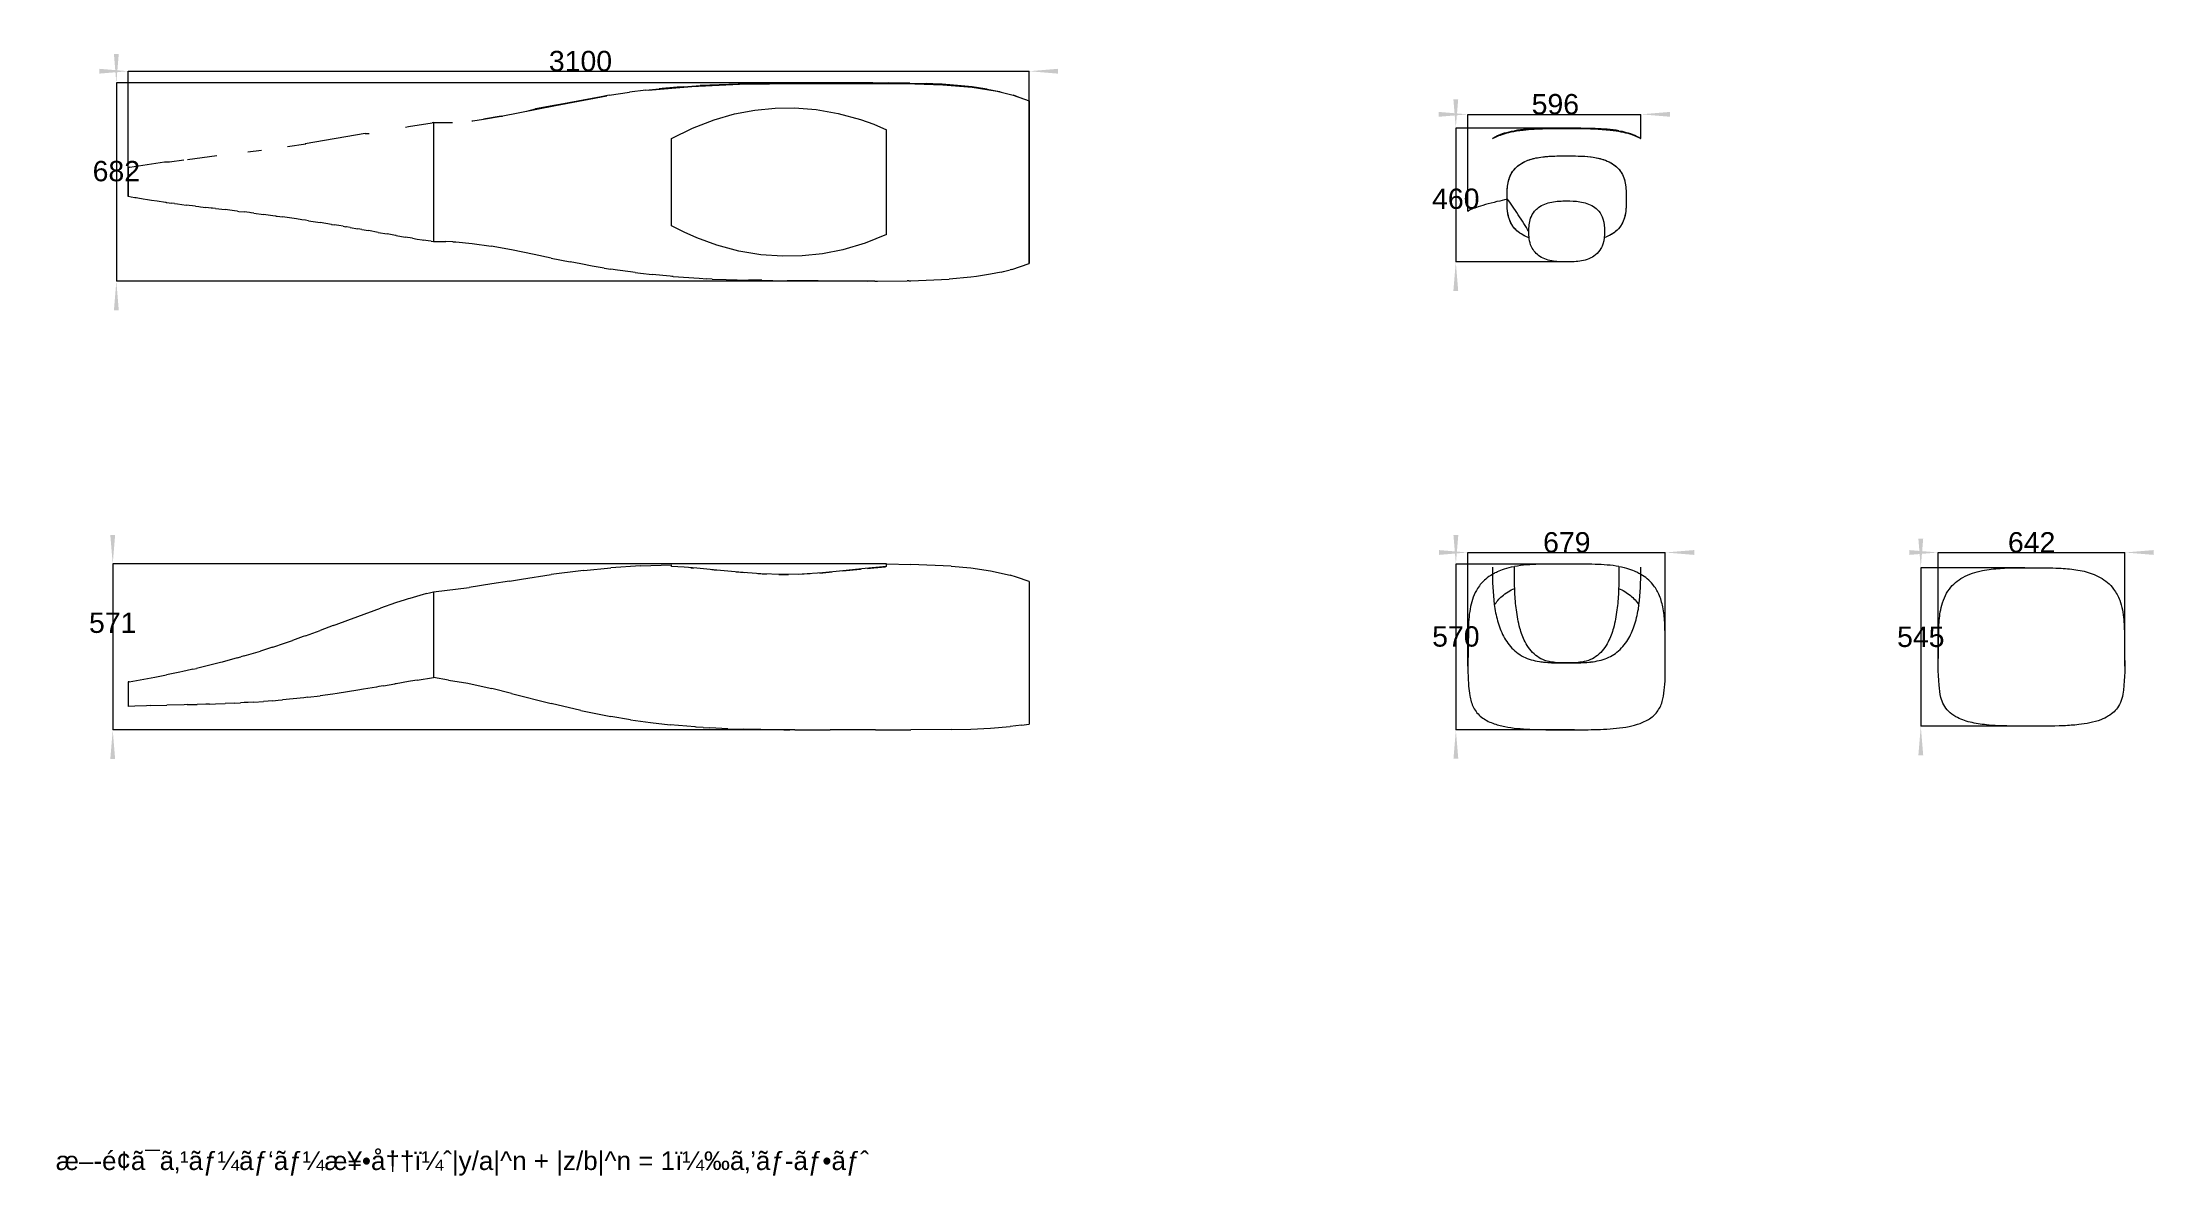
# Model space of a CAD drawing. Header units: millimetres. Extents: x 28 to 391, y 59 to 254.
import ezdxf
from ezdxf.enums import TextEntityAlignment as Align

# ---------------------------------------------------------------- set-up
doc = ezdxf.new("R2010")
doc.units = ezdxf.units.MM
doc.layers.get('0').update_dxf_attribs({"linetype": 'CONTINUOUS'})
for name, color, linetype in [('DimExtent052', 7, 'CONTINUOUS'), ('DimExtent053', 7, 'CONTINUOUS'), ('DimExtent054', 7, 'CONTINUOUS'), ('DimExtent055', 7, 'CONTINUOUS'), ('DimExtent056', 7, 'CONTINUOUS'), ('DimExtent057', 7, 'CONTINUOUS'), ('DimExtent058', 7, 'CONTINUOUS'), ('DimExtent059', 7, 'CONTINUOUS'), ('DimExtent060', 7, 'CONTINUOUS'), ('S05_Chassis_SecD', 7, 'CONTINUOUS'), ('S05_Chassis_SecE', 7, 'CONTINUOUS'), ('S05_Chassis_SecF', 7, 'CONTINUOUS'), ('S05_Chassis_Side', 7, 'CONTINUOUS'), ('S05_Chassis_Tab', 7, 'CONTINUOUS'), ('S05_Chassis_Top', 7, 'CONTINUOUS')]:
    doc.layers.add(name, color=color, linetype=linetype)
doc.styles.get("Standard").update_dxf_attribs({"font": 'arial.ttf'})
doc.dimstyles.get("Standard").update_dxf_attribs({"dimscale": 0, "dimtxt": 2.5, "dimasz": 2.5, "dimexe": 1.25, "dimexo": 0.625, "dimtad": 1, "dimtxsty": 'STANDARD', "dimcen": 2.5, "dimazin": 3, "dimtfac": 1, "dimtmove": 0, "dimatfit": 3})

msp = doc.modelspace()

# ---------------------------------------------------------------- texts
at = {"layer": 'S05_Chassis_Tab'}
msp.add_text('æ–\xadé¢ã¯ã‚¹ãƒ¼ãƒ‘ãƒ¼æ¥•å††ï¼ˆ|y/a|^n + |z/b|^n = 1ï¼‰ã‚’ãƒ\xadãƒ•ãƒˆ', height=3.2, dxfattribs=at).set_placement((100, 60), align=Align.CENTER)

# ---------------------------------------------------------------- blocks, each defined once
blk = doc.blocks.new('*DimExtent052')
at = {"color": 0}
for points in [[(37.5, 249.482), (37.5, 248.649), (42.5, 249.065)], [(202.5, 249.482), (202.5, 248.649), (197.5, 249.065)]]:
    blk.add_solid(points, dxfattribs=at)
at = {"layer": 'DimExtent052'}
for p, q in [((42.5, 227.501), (42.5, 249.065)), ((42.5, 249.065), (197.5, 249.065)), ((197.5, 216.022), (197.5, 249.065))]:
    blk.add_line(p, q, dxfattribs=at)
blk.add_text('3100', height=3.5, dxfattribs=at).set_placement((120.318, 249.065), align=Align.CENTER)
blk = doc.blocks.new('*DimExtent053')
at = {"color": 0}
for points in [[(40.03, 252.052), (40.8634, 252.052), (40.4467, 247.052)], [(40.03, 207.948), (40.8634, 207.948), (40.4467, 212.948)]]:
    blk.add_solid(points, dxfattribs=at)
at = {"layer": 'DimExtent053'}
for p, q in [((170.617, 247.052), (40.4467, 247.052)), ((40.4467, 247.052), (40.4467, 212.948)), ((169.736, 212.948), (40.4467, 212.948))]:
    blk.add_line(p, q, dxfattribs=at)
blk.add_text('682', height=3.5, dxfattribs=at).set_placement((40.4467, 230.129), align=Align.CENTER)
blk = doc.blocks.new('*DimExtent054')
at = {"color": 0}
for points in [[(39.4065, 169.282), (40.2399, 169.282), (39.8232, 164.282)], [(39.4065, 130.726), (40.2399, 130.726), (39.8232, 135.726)]]:
    blk.add_solid(points, dxfattribs=at)
at = {"layer": 'DimExtent054'}
for p, q in [((173, 164.282), (39.8232, 164.282)), ((39.8232, 164.282), (39.8232, 135.726)), ((157.198, 135.726), (39.8232, 135.726))]:
    blk.add_line(p, q, dxfattribs=at)
blk.add_text('571', height=3.5, dxfattribs=at).set_placement((39.8232, 152.421), align=Align.CENTER)
blk = doc.blocks.new('*DimExtent055')
at = {"color": 0}
for points in [[(268.013, 242.062), (268.013, 241.229), (273.013, 241.645)], [(307.79, 242.062), (307.79, 241.229), (302.79, 241.645)]]:
    blk.add_solid(points, dxfattribs=at)
at = {"layer": 'DimExtent055'}
for p, q in [((273.013, 224.992), (273.013, 241.645)), ((273.013, 241.645), (302.79, 241.645)), ((302.79, 237.47), (302.79, 241.645))]:
    blk.add_line(p, q, dxfattribs=at)
blk.add_text('596', height=3.5, dxfattribs=at).set_placement((288.068, 241.645), align=Align.CENTER)
blk = doc.blocks.new('*DimExtent056')
at = {"color": 0}
for points in [[(270.518, 244.241), (271.351, 244.241), (270.935, 239.241)], [(270.518, 211.242), (271.351, 211.242), (270.935, 216.242)]]:
    blk.add_solid(points, dxfattribs=at)
at = {"layer": 'DimExtent056'}
for p, q in [((291.722, 239.241), (270.935, 239.241)), ((270.935, 239.241), (270.935, 216.242)), ((290.013, 216.242), (270.935, 216.242))]:
    blk.add_line(p, q, dxfattribs=at)
blk.add_text('460', height=3.5, dxfattribs=at).set_placement((270.935, 225.371), align=Align.CENTER)
blk = doc.blocks.new('*DimExtent057')
at = {"color": 0}
for points in [[(268.017, 166.674), (268.017, 165.84), (273.017, 166.257)], [(311.988, 166.674), (311.988, 165.84), (306.988, 166.257)]]:
    blk.add_solid(points, dxfattribs=at)
at = {"layer": 'DimExtent057'}
for p, q in [((273.017, 146.712), (273.017, 166.257)), ((273.017, 166.257), (306.988, 166.257)), ((306.988, 146.45), (306.988, 166.257))]:
    blk.add_line(p, q, dxfattribs=at)
blk.add_text('679', height=3.5, dxfattribs=at).set_placement((290.039, 166.257), align=Align.CENTER)
blk = doc.blocks.new('*DimExtent058')
at = {"color": 0}
for points in [[(270.531, 169.259), (271.365, 169.259), (270.948, 164.259)], [(270.531, 130.754), (271.365, 130.754), (270.948, 135.754)]]:
    blk.add_solid(points, dxfattribs=at)
at = {"layer": 'DimExtent058'}
for p, q in [((291.722, 164.259), (270.948, 164.259)), ((270.948, 164.259), (270.948, 135.754)), ((291.387, 135.754), (270.948, 135.754))]:
    blk.add_line(p, q, dxfattribs=at)
blk.add_text('570', height=3.5, dxfattribs=at).set_placement((270.948, 150.059), align=Align.CENTER)
blk = doc.blocks.new('*DimExtent059')
at = {"color": 0}
for points in [[(348.96, 166.673), (348.96, 165.84), (353.96, 166.257)], [(391.04, 166.673), (391.04, 165.84), (386.04, 166.257)]]:
    blk.add_solid(points, dxfattribs=at)
at = {"layer": 'DimExtent059'}
for p, q in [((353.96, 146.852), (353.96, 166.257)), ((353.96, 166.257), (386.04, 166.257)), ((386.04, 146.679), (386.04, 166.257))]:
    blk.add_line(p, q, dxfattribs=at)
blk.add_text('642', height=3.5, dxfattribs=at).set_placement((370.027, 166.257), align=Align.CENTER)
blk = doc.blocks.new('*DimExtent060')
at = {"color": 0}
for points in [[(350.532, 168.626), (351.365, 168.626), (350.948, 163.626)], [(350.532, 131.374), (351.365, 131.374), (350.948, 136.374)]]:
    blk.add_solid(points, dxfattribs=at)
at = {"layer": 'DimExtent060'}
for p, q in [((368.867, 163.626), (350.948, 163.626)), ((350.948, 163.626), (350.948, 136.374)), ((368.862, 136.374), (350.948, 136.374))]:
    blk.add_line(p, q, dxfattribs=at)
blk.add_text('545', height=3.5, dxfattribs=at).set_placement((350.948, 150.001), align=Align.CENTER)

# ---------------------------------------------------------------- dimensions: what is measured, and where the dimension line sits
at = {"layer": 'DimExtent052'}
dim = msp.add_linear_dim(base=(120.318, 249.065), p1=(42.5, 227.501), p2=(197.5, 216.022), text='3100', dimstyle='STANDARD', dxfattribs=at)
dim.commit()
dim.dimension.update_dxf_attribs({"geometry": '*DimExtent052', "text_midpoint": (119.948, 254.052)})
at = {"layer": 'DimExtent053'}
dim = msp.add_linear_dim(base=(40.447, 230.129), p1=(170.617, 247.052), p2=(169.736, 212.948), angle=90, text='682', dimstyle='STANDARD', dxfattribs=at)
dim.commit()
dim.dimension.update_dxf_attribs({"geometry": '*DimExtent053', "text_midpoint": (35.448, 230)})
at = {"layer": 'DimExtent054'}
dim = msp.add_linear_dim(base=(39.823, 152.421), p1=(173, 164.282), p2=(157.198, 135.726), angle=90, text='571', dimstyle='STANDARD', dxfattribs=at)
dim.commit()
dim.dimension.update_dxf_attribs({"geometry": '*DimExtent054', "text_midpoint": (35.448, 150)})
at = {"layer": 'DimExtent055'}
dim = msp.add_linear_dim(base=(288.068, 241.645), p1=(273.013, 224.992), p2=(302.79, 237.47), text='596', dimstyle='STANDARD', dxfattribs=at)
dim.commit()
dim.dimension.update_dxf_attribs({"geometry": '*DimExtent055', "text_midpoint": (290, 246.257)})
at = {"layer": 'DimExtent056'}
dim = msp.add_linear_dim(base=(270.935, 225.371), p1=(291.722, 239.241), p2=(290.013, 216.242), angle=90, text='460', dimstyle='STANDARD', dxfattribs=at)
dim.commit()
dim.dimension.update_dxf_attribs({"geometry": '*DimExtent056', "text_midpoint": (265.948, 225)})
at = {"layer": 'DimExtent057'}
dim = msp.add_linear_dim(base=(290.039, 166.257), p1=(273.017, 146.712), p2=(306.988, 146.45), text='679', dimstyle='STANDARD', dxfattribs=at)
dim.commit()
dim.dimension.update_dxf_attribs({"geometry": '*DimExtent057', "text_midpoint": (290, 171.257)})
at = {"layer": 'DimExtent058'}
dim = msp.add_linear_dim(base=(270.948, 150.059), p1=(291.722, 164.259), p2=(291.387, 135.754), angle=90, text='570', dimstyle='STANDARD', dxfattribs=at)
dim.commit()
dim.dimension.update_dxf_attribs({"geometry": '*DimExtent058', "text_midpoint": (265.948, 150)})
at = {"layer": 'DimExtent059'}
dim = msp.add_linear_dim(base=(370.027, 166.257), p1=(353.96, 146.852), p2=(386.04, 146.679), text='642', dimstyle='STANDARD', dxfattribs=at)
dim.commit()
dim.dimension.update_dxf_attribs({"geometry": '*DimExtent059', "text_midpoint": (370, 171.257)})
at = {"layer": 'DimExtent060'}
dim = msp.add_linear_dim(base=(350.948, 150.001), p1=(368.867, 163.626), p2=(368.862, 136.374), angle=90, text='545', dimstyle='STANDARD', dxfattribs=at)
dim.commit()
dim.dimension.update_dxf_attribs({"geometry": '*DimExtent060', "text_midpoint": (345.948, 150)})

# ---------------------------------------------------------------- linework, layer by layer
at = {"layer": 'S05_Chassis_SecD'}
for points, knots in [([(282.51, 238.849), (280.964, 238.725), (279.726, 238.436), (278.843, 238.135), (278.424, 237.994), (278.085, 237.853), (277.828, 237.738), (277.446, 237.566), (277.245, 237.458), (277.232, 237.468), (277.213, 237.475), (277.521, 237.696), (278.14, 237.985), (278.777, 238.28), (279.744, 238.619), (281.01, 238.827)], [0, 0, 0, 0, 0.2463859, 0.2463859, 0.2463859, 0.3631164, 0.3631164, 0.3631164, 0.5363677, 0.5363677, 0.5363677, 0.7648768, 0.7648768, 0.7648768, 1, 1, 1, 1]), ([(299.012, 238.828), (297.669, 239.058), (296.306, 239.146), (294.945, 239.196), (293.302, 239.254), (291.656, 239.239), (290.012, 239.239), (288.422, 239.239), (286.832, 239.253), (285.243, 239.202), (283.827, 239.153), (282.408, 239.066), (281.01, 238.827)], [0.27039373, 0.27039373, 0.27039373, 0.27039373, 0.38505458, 0.38505458, 0.38505458, 0.52347695, 0.52347695, 0.52347695, 0.65727627, 0.65727627, 0.65727627, 0.77661443, 0.77661443, 0.77661443, 0.77661443]), ([(297.512, 238.849), (296.584, 238.983), (295.649, 239.054), (294.713, 239.098), (293.148, 239.171), (291.581, 239.16), (290.016, 239.16), (288.795, 239.16), (287.574, 239.167), (286.353, 239.135), (285.069, 239.1), (283.783, 239.031), (282.51, 238.849)], [0.18492176, 0.18492176, 0.18492176, 0.18492176, 0.26811513, 0.26811513, 0.26811513, 0.40710428, 0.40710428, 0.40710428, 0.51545887, 0.51545887, 0.51545887, 0.62954501, 0.62954501, 0.62954501, 0.62954501]), ([(299.012, 238.828), (300.577, 238.573), (301.684, 238.109), (302.277, 237.789), (302.51, 237.662), (302.664, 237.57), (302.739, 237.514), (302.819, 237.457), (302.805, 237.453), (302.696, 237.504), (302.477, 237.602), (301.876, 237.92), (300.918, 238.22), (300.059, 238.492), (298.912, 238.736), (297.512, 238.849)], [0, 0, 0, 0, 0.2907117, 0.2907117, 0.2907117, 0.4046839, 0.4046839, 0.4046839, 0.5284166, 0.5284166, 0.5284166, 0.7769056, 0.7769056, 0.7769056, 1, 1, 1, 1]), ([(279.763, 227.117), (279.758, 227.928), (279.763, 228.779), (279.895, 229.598), (280.021, 230.397), (280.289, 231.184), (280.759, 231.849), (281.273, 232.586), (282.012, 233.144), (282.82, 233.52), (283.508, 233.843), (284.244, 234.05), (284.988, 234.19), (286.558, 234.482), (288.16, 234.49), (289.752, 234.492), (291.247, 234.491), (292.746, 234.505), (294.233, 234.316), (295.069, 234.209), (295.902, 234.036), (296.692, 233.737), (297.515, 233.426), (298.296, 232.965), (298.895, 232.311), (299.18, 231.999), (299.418, 231.655), (299.608, 231.278), (299.797, 230.897), (299.94, 230.5), (300.035, 230.086), (300.223, 229.284), (300.256, 228.46), (300.262, 227.64), (300.26, 226.75), (300.282, 225.858), (300.178, 224.976), (300.12, 224.49), (300.022, 224.007), (299.859, 223.545), (299.737, 223.197), (299.578, 222.867), (299.381, 222.555), (299.111, 222.13), (298.768, 221.753), (298.376, 221.437), (297.812, 220.981), (297.154, 220.653), (296.472, 220.417)], [0, 0, 0, 0, 0.04168071, 0.04168071, 0.04168071, 0.08241877, 0.08241877, 0.08241877, 0.12735488, 0.12735488, 0.12735488, 0.16547387, 0.16547387, 0.16547387, 0.24562106, 0.24562106, 0.24562106, 0.32086797, 0.32086797, 0.32086797, 0.36331617, 0.36331617, 0.36331617, 0.40765282, 0.40765282, 0.40765282, 0.42874365, 0.42874365, 0.42874365, 0.44997706, 0.44997706, 0.44997706, 0.49124213, 0.49124213, 0.49124213, 0.53593775, 0.53593775, 0.53593775, 0.56053592, 0.56053592, 0.56053592, 0.57897645, 0.57897645, 0.57897645, 0.604246, 0.604246, 0.604246, 0.64061423, 0.64061423, 0.64061423, 0.64061423]), ([(279.763, 227.117), (279.758, 227.816), (279.761, 228.545), (279.847, 229.258), (279.94, 230.048), (280.146, 230.831), (280.549, 231.522), (280.966, 232.246), (281.593, 232.836), (282.313, 233.253), (282.997, 233.654), (283.754, 233.915), (284.523, 234.093), (285.442, 234.304), (286.384, 234.4), (287.324, 234.447), (288.219, 234.492), (289.116, 234.492), (290.013, 234.492), (291.373, 234.491), (292.735, 234.493), (294.088, 234.334), (294.756, 234.254), (295.421, 234.135), (296.067, 233.946), (296.805, 233.73), (297.522, 233.421), (298.148, 232.97), (298.752, 232.539), (299.257, 231.968), (299.594, 231.306), (299.98, 230.556), (300.15, 229.714), (300.216, 228.881), (300.263, 228.295), (300.263, 227.706), (300.263, 227.117), (300.263, 226.528), (300.263, 225.939), (300.216, 225.353), (300.175, 224.842), (300.097, 224.33), (299.953, 223.836), (299.727, 223.048), (299.309, 222.311), (298.718, 221.74), (298.089, 221.125), (297.297, 220.702), (296.472, 220.417)], [0, 0, 0, 0, 0.03593775, 0.03593775, 0.03593775, 0.07590254, 0.07590254, 0.07590254, 0.11774353, 0.11774353, 0.11774353, 0.15751368, 0.15751368, 0.15751368, 0.20490915, 0.20490915, 0.20490915, 0.25, 0.25, 0.25, 0.31841646, 0.31841646, 0.31841646, 0.35227313, 0.35227313, 0.35227313, 0.39095276, 0.39095276, 0.39095276, 0.42821333, 0.42821333, 0.42821333, 0.47042223, 0.47042223, 0.47042223, 0.5, 0.5, 0.5, 0.52957777, 0.52957777, 0.52957777, 0.55542142, 0.55542142, 0.55542142, 0.59659727, 0.59659727, 0.59659727, 0.64061423, 0.64061423, 0.64061423, 0.64061423]), ([(279.763, 227.071), (279.619, 227.004), (279.097, 226.881), (278.486, 226.734), (277.87, 226.587), (277.161, 226.415), (276.516, 226.243), (275.868, 226.071), (275.28, 225.898), (274.809, 225.743), (274.337, 225.586), (273.975, 225.451), (273.722, 225.338), (273.21, 225.112), (273.11, 225.004), (273.061, 224.983), (273.038, 224.971), (273.027, 224.978), (273.018, 224.985), (273.011, 224.993), (273.003, 225), (273.053, 224.979)], [0.03110933, 0.03110933, 0.03110933, 0.03110933, 0.126321, 0.126321, 0.126321, 0.22153268, 0.22153268, 0.22153268, 0.31674435, 0.31674435, 0.31674435, 0.41195602, 0.41195602, 0.41195602, 0.60237936, 0.60237936, 0.60237936, 0.69759103, 0.69759103, 0.69759103, 0.7928027, 0.7928027, 0.7928027, 0.7928027]), ([(283.513, 221.492), (282.953, 222.374), (282.326, 223.375), (281.673, 224.373), (281.023, 225.367), (280.347, 226.358), (279.763, 227.117)], [0.56635121, 0.56635121, 0.56635121, 0.56635121, 0.78317561, 0.78317561, 0.78317561, 1, 1, 1, 1]), ([(283.555, 220.417), (282.961, 220.622), (282.388, 220.896), (281.877, 221.263), (281.274, 221.694), (280.768, 222.266), (280.432, 222.928), (280.104, 223.566), (279.93, 224.266), (279.847, 224.976), (279.763, 225.689), (279.767, 226.418), (279.763, 227.117)], [0.85936925, 0.85936925, 0.85936925, 0.85936925, 0.89095276, 0.89095276, 0.89095276, 0.92821333, 0.92821333, 0.92821333, 0.96406225, 0.96406225, 0.96406225, 1, 1, 1, 1]), ([(283.555, 220.417), (282.793, 220.68), (282.062, 221.059), (281.458, 221.6), (280.984, 222.022), (280.599, 222.546), (280.336, 223.125), (280.069, 223.71), (279.922, 224.338), (279.847, 224.976), (279.763, 225.689), (279.767, 226.418), (279.763, 227.117)], [0.85936925, 0.85936925, 0.85936925, 0.85936925, 0.89994838, 0.89994838, 0.89994838, 0.93187979, 0.93187979, 0.93187979, 0.96406225, 0.96406225, 0.96406225, 1, 1, 1, 1]), ([(283.513, 221.492), (283.519, 221.069), (283.523, 220.646), (283.575, 220.226), (283.634, 219.755), (283.754, 219.29), (283.952, 218.858), (284.263, 218.171), (284.788, 217.591), (285.424, 217.191), (286.126, 216.744), (286.938, 216.5), (287.754, 216.374), (288.501, 216.257), (289.259, 216.241), (290.013, 216.242), (290.873, 216.241), (291.738, 216.263), (292.584, 216.428), (293.443, 216.594), (294.292, 216.909), (294.98, 217.461), (295.358, 217.763), (295.68, 218.136), (295.919, 218.557), (296.058, 218.803), (296.17, 219.06), (296.255, 219.328), (296.481, 220.025), (296.515, 220.765), (296.513, 221.492), (296.515, 222.215), (296.482, 222.951), (296.259, 223.644), (296.106, 224.131), (295.863, 224.59), (295.535, 224.981), (295.27, 225.298), (294.953, 225.57), (294.605, 225.791), (293.903, 226.238), (293.092, 226.482), (292.275, 226.609), (291.527, 226.727), (290.768, 226.742), (290.013, 226.742), (289.153, 226.743), (288.287, 226.721), (287.441, 226.555), (286.627, 226.398), (285.824, 226.108), (285.156, 225.608), (284.91, 225.425), (284.688, 225.216), (284.491, 224.981), (284.189, 224.62), (283.958, 224.202), (283.805, 223.758), (283.554, 223.032), (283.502, 222.255), (283.513, 221.492)], [0, 0, 0, 0, 0.0326844, 0.0326844, 0.0326844, 0.0693997, 0.0693997, 0.0693997, 0.1275323, 0.1275323, 0.1275323, 0.1916292, 0.1916292, 0.1916292, 0.2499926, 0.2499926, 0.2499926, 0.3165532, 0.3165532, 0.3165532, 0.3844574, 0.3844574, 0.3844574, 0.4218819, 0.4218819, 0.4218819, 0.4435945, 0.4435945, 0.4435945, 0.4999921, 0.4999921, 0.4999921, 0.5560894, 0.5560894, 0.5560894, 0.5955146, 0.5955146, 0.5955146, 0.6274306, 0.6274306, 0.6274306, 0.6915283, 0.6915283, 0.6915283, 0.7499924, 0.7499924, 0.7499924, 0.8165537, 0.8165537, 0.8165537, 0.8808574, 0.8808574, 0.8808574, 0.904471, 0.904471, 0.904471, 0.9407971, 0.9407971, 0.9407971, 1, 1, 1, 1])]:
    msp.add_open_spline(points, degree=3, knots=knots, dxfattribs=at)
for points in [[(281.01, 238.666), (281.01, 238.827)], [(299.012, 238.828), (299.012, 238.667)]]:
    msp.add_open_spline(points, degree=1, dxfattribs=at)
at = {"layer": 'S05_Chassis_SecE'}
for points, knots in [([(277.243, 162.488), (277.202, 162.478), (277.269, 162.528), (277.446, 162.638), (277.598, 162.73), (277.83, 162.86), (278.14, 163.003), (278.777, 163.299), (279.744, 163.637), (281.01, 163.845)], [0.51757638, 0.51757638, 0.51757638, 0.51757638, 0.65041631, 0.65041631, 0.65041631, 0.76487681, 0.76487681, 0.76487681, 1, 1, 1, 1]), ([(277.243, 162.488), (277.202, 162.478), (277.269, 162.528), (277.446, 162.638), (277.598, 162.73), (277.83, 162.86), (278.14, 163.003), (278.777, 163.299), (279.744, 163.637), (281.01, 163.845)], [0.51757638, 0.51757638, 0.51757638, 0.51757638, 0.65041631, 0.65041631, 0.65041631, 0.76487681, 0.76487681, 0.76487681, 1, 1, 1, 1]), ([(299.012, 163.846), (299.01, 162.371), (298.999, 160.896), (298.927, 159.422), (298.877, 158.399), (298.798, 157.377), (298.668, 156.361), (298.534, 155.317), (298.347, 154.278), (298.066, 153.262), (297.837, 152.44), (297.547, 151.631), (297.156, 150.871), (296.706, 149.992), (296.109, 149.173), (295.329, 148.556), (294.959, 148.264), (294.558, 148.024), (294.126, 147.836), (293.648, 147.628), (293.139, 147.49), (292.626, 147.404), (291.765, 147.26), (290.889, 147.26), (290.013, 147.26), (289.137, 147.26), (288.261, 147.26), (287.4, 147.404), (286.886, 147.49), (286.378, 147.628), (285.899, 147.836), (285.467, 148.024), (285.066, 148.264), (284.696, 148.556), (283.917, 149.173), (283.32, 149.992), (282.869, 150.871), (282.479, 151.631), (282.188, 152.44), (281.96, 153.262), (281.679, 154.278), (281.491, 155.317), (281.357, 156.361), (281.228, 157.377), (281.15, 158.399), (281.099, 159.422), (281.026, 160.895), (281.008, 162.374), (281.01, 163.845)], [0.51007653, 0.51007653, 0.51007653, 0.51007653, 0.55885807, 0.55885807, 0.55885807, 0.59272834, 0.59272834, 0.59272834, 0.62754609, 0.62754609, 0.62754609, 0.6557838, 0.6557838, 0.6557838, 0.6884788, 0.6884788, 0.6884788, 0.70393237, 0.70393237, 0.70393237, 0.72114905, 0.72114905, 0.72114905, 0.75, 0.75, 0.75, 0.77885095, 0.77885095, 0.77885095, 0.79606763, 0.79606763, 0.79606763, 0.8115212, 0.8115212, 0.8115212, 0.8442162, 0.8442162, 0.8442162, 0.87245391, 0.87245391, 0.87245391, 0.90727166, 0.90727166, 0.90727166, 0.94114193, 0.94114193, 0.94114193, 0.98988179, 0.98988179, 0.98988179, 0.98988179]), ([(299.012, 163.846), (297.669, 164.076), (296.306, 164.165), (294.945, 164.215), (293.302, 164.273), (291.656, 164.257), (290.012, 164.257), (288.422, 164.257), (286.832, 164.272), (285.243, 164.22), (283.827, 164.172), (282.408, 164.085), (281.01, 163.845)], [0.27039373, 0.27039373, 0.27039373, 0.27039373, 0.38505458, 0.38505458, 0.38505458, 0.52347695, 0.52347695, 0.52347695, 0.65727627, 0.65727627, 0.65727627, 0.77661443, 0.77661443, 0.77661443, 0.77661443]), ([(299.012, 163.846), (300.269, 163.64), (301.231, 163.304), (301.868, 163.01), (302.18, 162.867), (302.415, 162.736), (302.569, 162.643), (302.75, 162.53), (302.82, 162.478), (302.778, 162.488)], [0, 0, 0, 0, 0.23352616, 0.23352616, 0.23352616, 0.34800553, 0.34800553, 0.34800553, 0.4824259, 0.4824259, 0.4824259, 0.4824259]), ([(299.012, 163.846), (300.269, 163.64), (301.231, 163.304), (301.868, 163.01), (302.18, 162.867), (302.415, 162.736), (302.569, 162.643), (302.75, 162.53), (302.82, 162.478), (302.778, 162.488)], [0, 0, 0, 0, 0.23352616, 0.23352616, 0.23352616, 0.34800553, 0.34800553, 0.34800553, 0.4824259, 0.4824259, 0.4824259, 0.4824259]), ([(273.074, 150.008), (273.037, 148.602), (273, 147.195), (273.024, 145.788), (273.036, 144.951), (273.075, 144.115), (273.142, 143.28), (273.19, 142.723), (273.246, 142.166), (273.34, 141.614), (273.46, 140.907), (273.657, 140.207), (273.99, 139.569), (274.319, 138.933), (274.79, 138.372), (275.354, 137.932), (275.937, 137.475), (276.606, 137.136), (277.299, 136.877), (277.965, 136.629), (278.655, 136.45), (279.352, 136.311), (280.771, 136.03), (282.217, 135.911), (283.661, 135.841), (285.138, 135.771), (286.617, 135.757), (288.096, 135.754), (289.422, 135.754), (290.749, 135.754), (292.075, 135.754), (293.51, 135.758), (294.945, 135.773), (296.379, 135.841), (297.844, 135.913), (299.312, 136.035), (300.752, 136.326), (301.395, 136.457), (302.031, 136.623), (302.648, 136.848), (303.305, 137.087), (303.942, 137.395), (304.509, 137.808), (305.039, 138.191), (305.498, 138.673), (305.843, 139.228), (306.195, 139.793), (306.428, 140.425), (306.579, 141.071), (306.73, 141.722), (306.804, 142.387), (306.863, 143.051), (306.922, 143.748), (306.959, 144.447), (306.974, 145.146), (307.009, 146.629), (306.97, 148.113), (306.955, 149.596), (306.938, 151.133), (306.971, 152.672), (306.883, 154.208), (306.83, 155.106), (306.739, 156.004), (306.56, 156.887), (306.408, 157.633), (306.192, 158.369), (305.879, 159.064), (305.604, 159.676), (305.254, 160.256), (304.827, 160.774), (304.258, 161.467), (303.554, 162.043), (302.778, 162.488)], [0, 0, 0, 0, 0.03859652, 0.03859652, 0.03859652, 0.06155582, 0.06155582, 0.06155582, 0.07690191, 0.07690191, 0.07690191, 0.09660096, 0.09660096, 0.09660096, 0.11623338, 0.11623338, 0.11623338, 0.13654545, 0.13654545, 0.13654545, 0.15603963, 0.15603963, 0.15603963, 0.19571669, 0.19571669, 0.19571669, 0.23628949, 0.23628949, 0.23628949, 0.27267212, 0.27267212, 0.27267212, 0.31204566, 0.31204566, 0.31204566, 0.3523231, 0.3523231, 0.3523231, 0.37031859, 0.37031859, 0.37031859, 0.38953016, 0.38953016, 0.38953016, 0.40746205, 0.40746205, 0.40746205, 0.42568587, 0.42568587, 0.42568587, 0.44399599, 0.44399599, 0.44399599, 0.46318197, 0.46318197, 0.46318197, 0.50387954, 0.50387954, 0.50387954, 0.54606834, 0.54606834, 0.54606834, 0.57076006, 0.57076006, 0.57076006, 0.59166552, 0.59166552, 0.59166552, 0.61008233, 0.61008233, 0.61008233, 0.63464405, 0.63464405, 0.63464405, 0.63464405]), ([(273.074, 150.008), (273.037, 148.602), (273, 147.195), (273.024, 145.788), (273.036, 144.951), (273.075, 144.115), (273.142, 143.28), (273.19, 142.723), (273.246, 142.166), (273.34, 141.614), (273.46, 140.907), (273.657, 140.207), (273.99, 139.569), (274.319, 138.933), (274.79, 138.372), (275.354, 137.932), (275.937, 137.475), (276.606, 137.136), (277.299, 136.877), (277.965, 136.629), (278.655, 136.45), (279.352, 136.311), (280.771, 136.03), (282.217, 135.911), (283.661, 135.841), (285.138, 135.771), (286.617, 135.757), (288.096, 135.754), (289.422, 135.754), (290.749, 135.754), (292.075, 135.754), (293.51, 135.758), (294.945, 135.773), (296.379, 135.841), (297.844, 135.913), (299.312, 136.035), (300.752, 136.326), (301.395, 136.457), (302.031, 136.623), (302.648, 136.848), (303.305, 137.087), (303.942, 137.395), (304.509, 137.808), (305.039, 138.191), (305.498, 138.673), (305.843, 139.228), (306.195, 139.793), (306.428, 140.425), (306.579, 141.071), (306.73, 141.722), (306.804, 142.387), (306.863, 143.051), (306.922, 143.748), (306.959, 144.447), (306.974, 145.146), (307.009, 146.629), (306.97, 148.113), (306.955, 149.596), (306.938, 151.133), (306.971, 152.672), (306.883, 154.208), (306.83, 155.106), (306.739, 156.004), (306.56, 156.887), (306.408, 157.633), (306.192, 158.369), (305.879, 159.064), (305.604, 159.676), (305.254, 160.256), (304.827, 160.774), (304.258, 161.467), (303.554, 162.043), (302.778, 162.488)], [0, 0, 0, 0, 0.03859652, 0.03859652, 0.03859652, 0.06155582, 0.06155582, 0.06155582, 0.07690191, 0.07690191, 0.07690191, 0.09660096, 0.09660096, 0.09660096, 0.11623338, 0.11623338, 0.11623338, 0.13654545, 0.13654545, 0.13654545, 0.15603963, 0.15603963, 0.15603963, 0.19571669, 0.19571669, 0.19571669, 0.23628949, 0.23628949, 0.23628949, 0.27267212, 0.27267212, 0.27267212, 0.31204566, 0.31204566, 0.31204566, 0.3523231, 0.3523231, 0.3523231, 0.37031859, 0.37031859, 0.37031859, 0.38953016, 0.38953016, 0.38953016, 0.40746205, 0.40746205, 0.40746205, 0.42568587, 0.42568587, 0.42568587, 0.44399599, 0.44399599, 0.44399599, 0.46318197, 0.46318197, 0.46318197, 0.50387954, 0.50387954, 0.50387954, 0.54606834, 0.54606834, 0.54606834, 0.57076006, 0.57076006, 0.57076006, 0.59166552, 0.59166552, 0.59166552, 0.61008233, 0.61008233, 0.61008233, 0.63464405, 0.63464405, 0.63464405, 0.63464405]), ([(277.243, 162.488), (276.833, 162.252), (276.447, 161.982), (276.086, 161.677), (275.543, 161.216), (275.07, 160.674), (274.688, 160.073), (274.086, 159.135), (273.713, 158.067), (273.484, 156.981), (273.23, 155.789), (273.146, 154.568), (273.115, 153.353), (273.086, 152.238), (273.103, 151.123), (273.074, 150.008)], [0.87302044, 0.87302044, 0.87302044, 0.87302044, 0.88596301, 0.88596301, 0.88596301, 0.90548924, 0.90548924, 0.90548924, 0.93601056, 0.93601056, 0.93601056, 0.96941232, 0.96941232, 0.96941232, 1, 1, 1, 1]), ([(277.243, 162.488), (276.833, 162.252), (276.447, 161.982), (276.086, 161.677), (275.543, 161.216), (275.07, 160.674), (274.688, 160.073), (274.086, 159.135), (273.713, 158.067), (273.484, 156.981), (273.23, 155.789), (273.146, 154.568), (273.115, 153.353), (273.086, 152.238), (273.103, 151.123), (273.074, 150.008)], [0.87302044, 0.87302044, 0.87302044, 0.87302044, 0.88596301, 0.88596301, 0.88596301, 0.90548924, 0.90548924, 0.90548924, 0.93601056, 0.93601056, 0.93601056, 0.96941232, 0.96941232, 0.96941232, 1, 1, 1, 1]), ([(277.243, 162.488), (277.271, 160.518), (277.353, 158.542), (277.665, 156.594), (277.818, 155.649), (278.028, 154.712), (278.326, 153.8), (278.618, 152.905), (278.996, 152.033), (279.496, 151.226), (279.996, 150.417), (280.626, 149.677), (281.379, 149.088), (282.124, 148.502), (282.987, 148.072), (283.896, 147.803), (284.837, 147.519), (285.805, 147.399), (286.765, 147.332), (287.636, 147.273), (288.507, 147.263), (289.379, 147.261)], [0.04305051, 0.04305051, 0.04305051, 0.04305051, 0.15508504, 0.15508504, 0.15508504, 0.20948865, 0.20948865, 0.20948865, 0.26295027, 0.26295027, 0.26295027, 0.31664709, 0.31664709, 0.31664709, 0.3698432, 0.3698432, 0.3698432, 0.42491823, 0.42491823, 0.42491823, 0.47492275, 0.47492275, 0.47492275, 0.47492275]), ([(277.243, 162.488), (277.271, 160.518), (277.353, 158.542), (277.665, 156.594), (277.818, 155.649), (278.028, 154.712), (278.326, 153.8), (278.618, 152.905), (278.996, 152.033), (279.496, 151.226), (279.996, 150.417), (280.626, 149.677), (281.379, 149.088), (282.124, 148.502), (282.987, 148.072), (283.896, 147.803), (284.837, 147.519), (285.805, 147.399), (286.765, 147.332), (287.636, 147.273), (288.507, 147.263), (289.379, 147.261)], [0.04305051, 0.04305051, 0.04305051, 0.04305051, 0.15508504, 0.15508504, 0.15508504, 0.20948865, 0.20948865, 0.20948865, 0.26295027, 0.26295027, 0.26295027, 0.31664709, 0.31664709, 0.31664709, 0.3698432, 0.3698432, 0.3698432, 0.42491823, 0.42491823, 0.42491823, 0.47492275, 0.47492275, 0.47492275, 0.47492275]), ([(277.575, 157.199), (277.942, 157.769), (278.391, 158.287), (278.901, 158.733), (279.545, 159.297), (280.286, 159.746), (281.07, 160.087)], [0.093830096, 0.093830096, 0.093830096, 0.093830096, 0.116369999, 0.116369999, 0.116369999, 0.144821795, 0.144821795, 0.144821795, 0.144821795]), ([(290.646, 147.261), (291.597, 147.263), (292.547, 147.275), (293.496, 147.349), (294.446, 147.425), (295.396, 147.562), (296.309, 147.859), (297.16, 148.131), (297.968, 148.551), (298.667, 149.105), (299.421, 149.698), (300.045, 150.438), (300.544, 151.249), (301.004, 151.997), (301.361, 152.801), (301.642, 153.627), (301.962, 154.568), (302.186, 155.538), (302.348, 156.517), (302.673, 158.49), (302.753, 160.493), (302.778, 162.488)], [0.49915496, 0.49915496, 0.49915496, 0.49915496, 0.55366316, 0.55366316, 0.55366316, 0.60819431, 0.60819431, 0.60819431, 0.6589631, 0.6589631, 0.6589631, 0.71357198, 0.71357198, 0.71357198, 0.76390969, 0.76390969, 0.76390969, 0.82122248, 0.82122248, 0.82122248, 0.93663357, 0.93663357, 0.93663357, 0.93663357]), ([(290.646, 147.261), (291.597, 147.263), (292.547, 147.275), (293.496, 147.349), (294.446, 147.425), (295.396, 147.562), (296.309, 147.859), (297.16, 148.131), (297.968, 148.551), (298.667, 149.105), (299.421, 149.698), (300.045, 150.438), (300.544, 151.249), (301.004, 151.997), (301.361, 152.801), (301.642, 153.627), (301.962, 154.568), (302.186, 155.538), (302.348, 156.517), (302.673, 158.49), (302.753, 160.493), (302.778, 162.488)], [0.49915496, 0.49915496, 0.49915496, 0.49915496, 0.55366316, 0.55366316, 0.55366316, 0.60819431, 0.60819431, 0.60819431, 0.6589631, 0.6589631, 0.6589631, 0.71357198, 0.71357198, 0.71357198, 0.76390969, 0.76390969, 0.76390969, 0.82122248, 0.82122248, 0.82122248, 0.93663357, 0.93663357, 0.93663357, 0.93663357]), ([(298.955, 160.087), (299.678, 159.773), (300.364, 159.367), (300.972, 158.863), (301.545, 158.388), (302.047, 157.825), (302.451, 157.199)], [0.346414337, 0.346414337, 0.346414337, 0.346414337, 0.372645121, 0.372645121, 0.372645121, 0.397414111, 0.397414111, 0.397414111, 0.397414111]), ([(273.074, 150.008), (273.041, 149.988), (273.03, 149.995), (273.018, 150.003), (273.011, 150.011), (272.999, 150.021), (273.074, 149.989)], [0.58689311, 0.58689311, 0.58689311, 0.58689311, 0.69533861, 0.69533861, 0.69533861, 0.80378412, 0.80378412, 0.80378412, 0.80378412]), ([(273.074, 150.008), (273.041, 149.988), (273.03, 149.995), (273.018, 150.003), (273.011, 150.011), (272.999, 150.021), (273.074, 149.989)], [0.58689311, 0.58689311, 0.58689311, 0.58689311, 0.69533861, 0.69533861, 0.69533861, 0.80378412, 0.80378412, 0.80378412, 0.80378412])]:
    msp.add_open_spline(points, degree=3, knots=knots, dxfattribs=at)
for points, degree in [([(277.224, 163.731), (277.224, 163.106), (277.231, 162.481)], 2), ([(277.224, 163.731), (277.224, 163.106), (277.231, 162.481)], 2), ([(302.79, 162.481), (302.797, 163.105), (302.798, 163.729)], 2), ([(302.79, 162.481), (302.797, 163.105), (302.798, 163.729)], 2), ([(285.572, 147.45), (285.856, 147.414)], 1), ([(285.572, 147.45), (285.856, 147.414)], 1), ([(286.757, 147.332), (287.029, 147.315)], 1), ([(286.757, 147.332), (287.029, 147.315)], 1), ([(287.642, 147.288), (288.129, 147.274)], 1), ([(287.642, 147.288), (288.129, 147.274)], 1), ([(288.677, 147.265), (289.084, 147.262)], 1), ([(288.677, 147.265), (289.084, 147.262)], 1), ([(289.379, 147.261), (290.646, 147.261)], 1), ([(289.379, 147.261), (290.646, 147.261)], 1), ([(290.936, 147.262), (291.37, 147.265)], 1), ([(290.936, 147.262), (291.37, 147.265)], 1), ([(291.932, 147.275), (292.406, 147.288)], 1), ([(291.932, 147.275), (292.406, 147.288)], 1), ([(293.971, 147.392), (294.313, 147.432)], 1), ([(293.971, 147.392), (294.313, 147.432)], 1)]:
    msp.add_open_spline(points, degree=degree, dxfattribs=at)
at = {"layer": 'S05_Chassis_SecF'}
msp.add_open_spline([(354.006, 150), (353.963, 147.812), (353.897, 145.618), (354.091, 143.435), (354.156, 142.72), (354.239, 142.003), (354.427, 141.309), (354.543, 140.873), (354.705, 140.455), (354.915, 140.056), (355.131, 139.651), (355.399, 139.283), (355.719, 138.953), (356.082, 138.578), (356.505, 138.265), (356.957, 138.005), (357.725, 137.565), (358.569, 137.275), (359.424, 137.061), (360.349, 136.833), (361.293, 136.693), (362.239, 136.597), (363.57, 136.464), (364.908, 136.416), (366.245, 136.392), (367.324, 136.376), (368.403, 136.371), (369.482, 136.375), (371.501, 136.377), (373.522, 136.357), (375.541, 136.443), (376.406, 136.477), (377.268, 136.541), (378.129, 136.636), (379.411, 136.784), (380.696, 137.013), (381.908, 137.469), (382.376, 137.646), (382.831, 137.86), (383.256, 138.125), (383.938, 138.545), (384.534, 139.114), (384.951, 139.8), (385.467, 140.64), (385.707, 141.616), (385.83, 142.585), (386.092, 144.678), (386.047, 146.793), (386.018, 148.898), (386.004, 149.785), (386.004, 150.672), (386.001, 151.558), (385.995, 152.602), (385.976, 153.648), (385.88, 154.688), (385.775, 155.827), (385.576, 156.967), (385.172, 158.041), (384.915, 158.726), (384.57, 159.38), (384.132, 159.966), (383.82, 160.383), (383.466, 160.76), (383.071, 161.098), (382.297, 161.762), (381.386, 162.253), (380.431, 162.602), (379.53, 162.933), (378.59, 163.146), (377.642, 163.291), (376.684, 163.438), (375.717, 163.514), (374.749, 163.561), (373.32, 163.63), (371.889, 163.626), (370.458, 163.625), (368.511, 163.622), (366.562, 163.65), (364.617, 163.525), (363.588, 163.459), (362.561, 163.349), (361.549, 163.147), (360.384, 162.912), (359.234, 162.551), (358.193, 161.968), (357.298, 161.469), (356.497, 160.793), (355.883, 159.97), (355.174, 159.026), (354.724, 157.911), (354.457, 156.767), (354.229, 155.801), (354.123, 154.811), (354.072, 153.822), (354.006, 152.549), (354.03, 151.274), (354.006, 150)], degree=3, knots=[0, 0, 0, 0, 0.0634613, 0.0634613, 0.0634613, 0.0842849, 0.0842849, 0.0842849, 0.0973052, 0.0973052, 0.0973052, 0.1105308, 0.1105308, 0.1105308, 0.1256501, 0.1256501, 0.1256501, 0.1512536, 0.1512536, 0.1512536, 0.1788427, 0.1788427, 0.1788427, 0.2176137, 0.2176137, 0.2176137, 0.2488898, 0.2488898, 0.2488898, 0.307445, 0.307445, 0.307445, 0.3325289, 0.3325289, 0.3325289, 0.3700195, 0.3700195, 0.3700195, 0.3845291, 0.3845291, 0.3845291, 0.4077709, 0.4077709, 0.4077709, 0.4362034, 0.4362034, 0.4362034, 0.4972875, 0.4972875, 0.4972875, 0.5229946, 0.5229946, 0.5229946, 0.5532673, 0.5532673, 0.5532673, 0.5864781, 0.5864781, 0.5864781, 0.6076981, 0.6076981, 0.6076981, 0.6227164, 0.6227164, 0.6227164, 0.6522383, 0.6522383, 0.6522383, 0.6800398, 0.6800398, 0.6800398, 0.7081267, 0.7081267, 0.7081267, 0.7495979, 0.7495979, 0.7495979, 0.8060622, 0.8060622, 0.8060622, 0.8359532, 0.8359532, 0.8359532, 0.8704631, 0.8704631, 0.8704631, 0.9001956, 0.9001956, 0.9001956, 0.934324, 0.934324, 0.934324, 0.9630633, 0.9630633, 0.9630633, 1, 1, 1, 1], dxfattribs=at)
msp.add_open_spline([(354.006, 150), (353.963, 147.812), (353.897, 145.618), (354.091, 143.435), (354.156, 142.72), (354.239, 142.003), (354.427, 141.309), (354.543, 140.873), (354.705, 140.455), (354.915, 140.056), (355.131, 139.651), (355.399, 139.283), (355.719, 138.953), (356.082, 138.578), (356.505, 138.265), (356.957, 138.005), (357.725, 137.565), (358.569, 137.275), (359.424, 137.061), (360.349, 136.833), (361.293, 136.693), (362.239, 136.597), (363.57, 136.464), (364.908, 136.416), (366.245, 136.392), (367.324, 136.376), (368.403, 136.371), (369.482, 136.375), (371.501, 136.377), (373.522, 136.357), (375.541, 136.443), (376.406, 136.477), (377.268, 136.541), (378.129, 136.636), (379.411, 136.784), (380.696, 137.013), (381.908, 137.469), (382.376, 137.646), (382.831, 137.86), (383.256, 138.125), (383.938, 138.545), (384.534, 139.114), (384.951, 139.8), (385.467, 140.64), (385.707, 141.616), (385.83, 142.585), (386.092, 144.678), (386.047, 146.793), (386.018, 148.898), (386.004, 149.785), (386.004, 150.672), (386.001, 151.558), (385.995, 152.602), (385.976, 153.648), (385.88, 154.688), (385.775, 155.827), (385.576, 156.967), (385.172, 158.041), (384.915, 158.726), (384.57, 159.38), (384.132, 159.966), (383.82, 160.383), (383.466, 160.76), (383.071, 161.098), (382.297, 161.762), (381.386, 162.253), (380.431, 162.602), (379.53, 162.933), (378.59, 163.146), (377.642, 163.291), (376.684, 163.438), (375.717, 163.514), (374.749, 163.561), (373.32, 163.63), (371.889, 163.626), (370.458, 163.625), (368.511, 163.622), (366.562, 163.65), (364.617, 163.525), (363.588, 163.459), (362.561, 163.349), (361.549, 163.147), (360.384, 162.912), (359.234, 162.551), (358.193, 161.968), (357.298, 161.469), (356.497, 160.793), (355.883, 159.97), (355.174, 159.026), (354.724, 157.911), (354.457, 156.767), (354.229, 155.801), (354.123, 154.811), (354.072, 153.822), (354.006, 152.549), (354.03, 151.274), (354.006, 150)], degree=3, knots=[0, 0, 0, 0, 0.0634613, 0.0634613, 0.0634613, 0.0842849, 0.0842849, 0.0842849, 0.0973052, 0.0973052, 0.0973052, 0.1105308, 0.1105308, 0.1105308, 0.1256501, 0.1256501, 0.1256501, 0.1512536, 0.1512536, 0.1512536, 0.1788427, 0.1788427, 0.1788427, 0.2176137, 0.2176137, 0.2176137, 0.2488898, 0.2488898, 0.2488898, 0.307445, 0.307445, 0.307445, 0.3325289, 0.3325289, 0.3325289, 0.3700195, 0.3700195, 0.3700195, 0.3845291, 0.3845291, 0.3845291, 0.4077709, 0.4077709, 0.4077709, 0.4362034, 0.4362034, 0.4362034, 0.4972875, 0.4972875, 0.4972875, 0.5229946, 0.5229946, 0.5229946, 0.5532673, 0.5532673, 0.5532673, 0.5864781, 0.5864781, 0.5864781, 0.6076981, 0.6076981, 0.6076981, 0.6227164, 0.6227164, 0.6227164, 0.6522383, 0.6522383, 0.6522383, 0.6800398, 0.6800398, 0.6800398, 0.7081267, 0.7081267, 0.7081267, 0.7495979, 0.7495979, 0.7495979, 0.8060622, 0.8060622, 0.8060622, 0.8359532, 0.8359532, 0.8359532, 0.8704631, 0.8704631, 0.8704631, 0.9001956, 0.9001956, 0.9001956, 0.934324, 0.934324, 0.934324, 0.9630633, 0.9630633, 0.9630633, 1, 1, 1, 1], dxfattribs=at)
at = {"layer": 'S05_Chassis_Side'}
for p, q in [((120.898, 163.148), (125.514, 163.594)), ((130.655, 163.944), (125.514, 163.594)), ((130.655, 163.944), (136, 164.16)), ((136, 164.102), (136, 164.16)), ((136, 163.849), (136, 164.102)), ((138.139, 163.725), (136, 163.849)), ((140.336, 163.553), (138.139, 163.725)), ((139.326, 163.632), (139.574, 163.616)), ((139.574, 163.616), (139.824, 163.593)), ((143.75, 163.231), (140.336, 163.553)), ((173, 163.828), (169.303, 163.491)), ((169.691, 163.526), (170.781, 163.635)), ((170.781, 163.635), (172.785, 163.808)), ((173, 164.239), (173, 164.282)), ((173, 164.282), (177.178, 164.198)), ((173, 164.131), (173, 164.239)), ((173, 163.828), (173, 164.131)), ((184.085, 163.917), (177.178, 164.198)), ((184.085, 163.917), (187.505, 163.596)), ((187.505, 163.596), (190.889, 163.086)), ((95, 159.492), (101.178, 160.249)), ((105.078, 160.857), (101.178, 160.249)), ((108.095, 161.346), (105.078, 160.857)), ((108.095, 161.346), (110.171, 161.678)), ((110.171, 161.678), (115.28, 162.443)), ((120.396, 163.092), (115.28, 162.443)), ((120.898, 163.148), (120.396, 163.092)), ((142.907, 163.311), (143.295, 163.275)), ((143.295, 163.275), (143.637, 163.242)), ((147.585, 162.864), (143.75, 163.231)), ((147.11, 162.909), (148.51, 162.795)), ((151.351, 162.586), (147.585, 162.864)), ((150.821, 162.625), (152.344, 162.555)), ((155.065, 162.469), (151.351, 162.586)), ((154.469, 162.488), (156.09, 162.488)), ((158.45, 162.532), (155.065, 162.469)), ((157.804, 162.52), (159.828, 162.62)), ((161.939, 162.754), (158.45, 162.532)), ((161.491, 162.725), (163.608, 162.912)), ((165.484, 163.09), (161.939, 162.754)), ((165.377, 163.08), (168.514, 163.409)), ((169.303, 163.491), (165.484, 163.09)), ((168.514, 163.409), (168.596, 163.417)), ((190.889, 163.086), (194.225, 162.326)), ((195.324, 162.005), (194.225, 162.326)), ((197.5, 161.242), (195.324, 162.005)), ((197.5, 161.242), (197.5, 161.23)), ((197.5, 161.23), (197.5, 161.038)), ((197.5, 161.038), (197.5, 160.606)), ((197.5, 160.606), (197.5, 159.898)), ((197.5, 159.898), (197.5, 158.986)), ((82.014, 155.266), (85.902, 156.684)), ((88.477, 157.573), (85.902, 156.684)), ((90.153, 158.118), (88.477, 157.573)), ((90.641, 158.27), (90.153, 158.118)), ((90.948, 158.366), (90.641, 158.27)), ((92.664, 158.873), (90.948, 158.366)), ((92.845, 158.924), (92.664, 158.873)), ((93.062, 158.984), (92.845, 158.924)), ((93.811, 159.188), (93.062, 158.984)), ((93.811, 159.188), (94.308, 159.318)), ((94.308, 159.318), (95, 159.492)), ((95, 159.492), (95, 159.435)), ((95, 159.435), (95, 159.197)), ((95, 159.435), (95, 159.197)), ((95, 159.197), (95, 158.715)), ((95, 159.197), (95, 158.715)), ((95, 158.715), (95, 158.38)), ((95, 158.715), (95, 158.38)), ((95, 158.38), (95, 157.979)), ((95, 158.38), (95, 157.979)), ((95, 157.979), (95, 157.21)), ((95, 157.979), (95, 157.21)), ((95, 157.21), (95, 156.331)), ((95, 157.21), (95, 156.331)), ((95, 156.331), (95, 155.343)), ((95, 156.331), (95, 155.343)), ((197.5, 158.986), (197.5, 157.893)), ((197.5, 157.893), (197.5, 156.723)), ((197.5, 156.723), (197.5, 155.429)), ((73.015, 151.926), (75.548, 152.851)), ((77.781, 153.681), (75.548, 152.851)), ((77.781, 153.681), (78.293, 153.873)), ((78.293, 153.873), (80.301, 154.626)), ((80.301, 154.626), (82.014, 155.266)), ((95, 155.343), (95, 154.301)), ((95, 155.343), (95, 154.301)), ((95, 154.301), (95, 152.983)), ((95, 154.301), (95, 152.983)), ((95, 152.983), (95, 150.764)), ((95, 152.983), (95, 150.764)), ((197.5, 155.429), (197.5, 153.598)), ((197.5, 153.598), (197.5, 151.299)), ((62.461, 148.459), (65.225, 149.294)), ((67.304, 149.958), (65.225, 149.294)), ((67.304, 149.958), (67.398, 149.989)), ((67.398, 149.989), (67.743, 150.103)), ((67.743, 150.103), (69.037, 150.536)), ((69.037, 150.536), (70.747, 151.123)), ((72.622, 151.785), (70.747, 151.123)), ((73.015, 151.926), (72.622, 151.785)), ((95, 150.764), (95, 149.186)), ((95, 150.764), (95, 149.186)), ((95, 149.186), (95, 148.33)), ((95, 149.186), (95, 148.33)), ((197.5, 151.299), (197.5, 146.753)), ((51.378, 145.681), (49.059, 145.205)), ((51.896, 145.792), (51.378, 145.681)), ((53.359, 146.113), (51.896, 145.792)), ((53.601, 146.168), (53.359, 146.113)), ((53.601, 146.168), (54.222, 146.31)), ((55.826, 146.689), (54.222, 146.31)), ((57.479, 147.099), (55.826, 146.689)), ((58.167, 147.275), (57.479, 147.099)), ((58.378, 147.33), (58.167, 147.275)), ((58.662, 147.405), (58.378, 147.33)), ((61.237, 148.107), (58.662, 147.405)), ((61.237, 148.107), (61.881, 148.291)), ((62.461, 148.459), (61.881, 148.291)), ((95, 148.33), (95, 147.374)), ((95, 148.33), (95, 147.374)), ((95, 147.374), (95, 146.621)), ((95, 147.374), (95, 146.621)), ((95, 146.621), (95, 146.021)), ((95, 146.621), (95, 146.021)), ((95, 146.021), (95, 145.571)), ((95, 146.021), (95, 145.571)), ((95, 145.571), (95, 145.164)), ((95, 145.571), (95, 145.164)), ((197.5, 146.753), (197.5, 143.552)), ((42.626, 144.013), (42.5, 143.992)), ((42.5, 143.992), (42.5, 143.964)), ((42.5, 143.964), (42.5, 143.826)), ((42.5, 143.826), (42.5, 143.592)), ((42.5, 143.592), (42.5, 143.304)), ((42.5, 143.304), (42.5, 142.978)), ((42.5, 142.978), (42.5, 142.607)), ((42.5, 142.607), (42.5, 142.214)), ((42.5, 142.214), (42.5, 141.609)), ((42.626, 144.013), (47.096, 144.824)), ((47.096, 144.824), (49.059, 145.205)), ((77.706, 141.907), (75.548, 141.612)), ((78.42, 142.01), (77.706, 141.907)), ((82.014, 142.565), (78.42, 142.01)), ((83.006, 142.727), (82.014, 142.565)), ((84.478, 142.974), (83.006, 142.727)), ((85.215, 143.1), (84.478, 142.974)), ((85.638, 143.171), (85.215, 143.1)), ((86.43, 143.307), (85.638, 143.171)), ((86.43, 143.307), (88.358, 143.641)), ((88.477, 143.661), (88.358, 143.641)), ((88.591, 143.681), (88.477, 143.661)), ((90.747, 144.051), (88.591, 143.681)), ((91.804, 144.229), (90.747, 144.051)), ((92.211, 144.297), (91.804, 144.229)), ((92.211, 144.297), (95, 144.742)), ((95, 145.164), (95, 144.85)), ((95, 145.164), (95, 144.85)), ((95, 144.85), (95, 144.742)), ((95, 144.742), (95, 144.742)), ((97.626, 144.294), (95, 144.742)), ((97.626, 144.294), (100.912, 143.787)), ((100.912, 143.787), (101.698, 143.621)), ((101.698, 143.621), (105.078, 142.842)), ((108.471, 141.996), (105.078, 142.842)), ((108.471, 141.996), (115.28, 140.275)), ((197.5, 143.552), (197.5, 141.643)), ((42.5, 141.609), (42.5, 141.146)), ((42.5, 141.146), (42.5, 140.741)), ((42.5, 140.741), (42.5, 140.422)), ((42.5, 140.422), (42.5, 140.165)), ((42.5, 140.165), (42.5, 139.974)), ((42.5, 139.974), (42.5, 139.847)), ((42.5, 139.847), (42.5, 139.76)), ((43.615, 139.801), (42.5, 139.742)), ((42.5, 139.76), (42.5, 139.742)), ((45.653, 139.889), (43.615, 139.801)), ((46.243, 139.91), (45.653, 139.889)), ((46.243, 139.91), (49.108, 139.997)), ((52.099, 140.07), (49.108, 139.997)), ((52.642, 140.083), (52.099, 140.07)), ((52.642, 140.083), (54.365, 140.125)), ((55.826, 140.165), (54.365, 140.125)), ((56.483, 140.184), (55.826, 140.165)), ((56.483, 140.184), (57.489, 140.215)), ((57.489, 140.215), (59.15, 140.274)), ((60.808, 140.343), (59.15, 140.274)), ((60.808, 140.343), (61.806, 140.391)), ((62.461, 140.424), (61.806, 140.391)), ((63.112, 140.46), (62.461, 140.424)), ((64.111, 140.518), (63.112, 140.46)), ((64.111, 140.518), (65.757, 140.627)), ((67.399, 140.751), (65.757, 140.627)), ((67.399, 140.751), (68.292, 140.825)), ((68.292, 140.825), (69.037, 140.891)), ((72.729, 141.268), (69.037, 140.891)), ((73.384, 141.344), (72.729, 141.268)), ((73.384, 141.344), (75.548, 141.612)), ((120.396, 139.085), (115.28, 140.275)), ((120.396, 139.085), (125.514, 138.059)), ((197.5, 141.643), (197.5, 140.385)), ((197.5, 140.385), (197.5, 139.463)), ((197.5, 139.463), (197.5, 138.774)), ((197.5, 138.774), (197.5, 138.228)), ((197.5, 138.228), (197.5, 137.69)), ((128.927, 137.484), (125.514, 138.059)), ((128.927, 137.484), (130.633, 137.231)), ((130.633, 137.231), (132.341, 137.001)), ((132.341, 137.001), (135.757, 136.609)), ((140.062, 136.237), (135.757, 136.609)), ((140.218, 136.226), (140.062, 136.237)), ((141.413, 136.146), (140.218, 136.226)), ((141.413, 136.146), (142.599, 136.075)), ((145.698, 135.929), (142.599, 136.075)), ((145.698, 135.929), (148.352, 135.841)), ((149.196, 135.819), (148.352, 135.841)), ((151.371, 135.776), (149.196, 135.819)), ((153.054, 135.753), (151.371, 135.776)), ((155.302, 135.734), (153.054, 135.753)), ((155.302, 135.734), (156.358, 135.729)), ((157.198, 135.726), (156.358, 135.729)), ((157.198, 135.726), (163.283, 135.727)), ((167.527, 135.738), (163.283, 135.727)), ((169.718, 135.741), (167.527, 135.738)), ((170.383, 135.742), (169.718, 135.741)), ((171.103, 135.743), (170.383, 135.742)), ((171.103, 135.743), (177.178, 135.749)), ((184.085, 135.8), (177.178, 135.749)), ((184.085, 135.8), (187.505, 135.884)), ((187.505, 135.884), (190.889, 136.043)), ((190.889, 136.043), (194.225, 136.313)), ((196.214, 136.55), (194.225, 136.313)), ((196.214, 136.55), (197.5, 136.742)), ((197.5, 137.69), (197.5, 137.182)), ((197.5, 137.182), (197.5, 136.86)), ((197.5, 136.86), (197.5, 136.744)), ((197.5, 136.744), (197.5, 136.742))]:
    msp.add_line(p, q, dxfattribs=at)
at = {"layer": 'S05_Chassis_Top'}
for p, q in [((116.042, 243.194), (124.876, 244.831)), ((123.85, 244.678), (116.748, 243.344)), ((125.262, 244.924), (123.85, 244.678)), ((125.262, 244.924), (128.74, 245.443)), ((131.585, 245.79), (128.74, 245.443)), ((131.585, 245.79), (133.862, 246.046)), ((131.968, 245.802), (139.485, 246.455)), ((134.379, 246.092), (133.862, 246.046)), ((136.951, 246.319), (134.379, 246.092)), ((138.051, 246.404), (136.951, 246.319)), ((138.051, 246.404), (140.903, 246.588)), ((139.485, 246.455), (147.688, 246.808)), ((147.468, 246.854), (140.903, 246.588)), ((148.442, 246.879), (147.468, 246.854)), ((147.688, 246.808), (158.088, 246.949)), ((150.757, 246.926), (148.442, 246.879)), ((150.927, 246.929), (150.757, 246.926)), ((151.067, 246.932), (150.927, 246.929)), ((151.067, 246.932), (152.132, 246.949)), ((153.453, 246.966), (152.132, 246.949)), ((156.831, 246.996), (153.453, 246.966)), ((157.931, 247.002), (156.831, 246.996)), ((158.832, 247.007), (157.931, 247.002)), ((158.088, 246.949), (176.254, 246.95)), ((158.832, 247.007), (162.459, 247.031)), ((167.624, 247.049), (162.459, 247.031)), ((168.397, 247.051), (167.624, 247.049)), ((168.397, 247.051), (170.617, 247.052)), ((170.617, 247.052), (173.33, 247.039)), ((176.976, 247.002), (173.33, 247.039)), ((176.254, 246.95), (182.665, 246.742)), ((176.976, 247.002), (179.926, 246.927)), ((182.026, 246.837), (179.926, 246.927)), ((182.543, 246.809), (182.026, 246.837)), ((185.173, 246.624), (182.543, 246.809)), ((182.665, 246.742), (187.742, 246.307)), ((186.46, 246.502), (185.173, 246.624)), ((187.694, 246.361), (186.46, 246.502)), ((188.823, 246.213), (187.694, 246.361)), ((187.742, 246.307), (192.028, 245.608)), ((190.315, 245.975), (188.823, 246.213)), ((190.315, 245.975), (192.433, 245.56)), ((192.028, 245.608), (194.786, 244.918)), ((192.433, 245.56), (192.696, 245.466)), ((192.696, 245.466), (194.786, 244.948)), ((195.278, 244.797), (194.786, 244.948)), ((194.786, 244.918), (197.5, 243.987)), ((195.278, 244.797), (197.5, 243.987)), ((197.5, 243.987), (197.5, 243.872)), ((197.5, 243.872), (197.5, 243.594)), ((197.5, 243.594), (197.5, 242.988)), ((90.698, 239.54), (94.808, 240.208)), ((94.944, 240.229), (94.808, 240.208)), ((94.944, 240.229), (95, 240.238)), ((95, 240.238), (98.272, 240.245)), ((95, 240.238), (95, 240.158)), ((95, 240.158), (95, 239.968)), ((95, 240.158), (95, 239.968)), ((95, 239.968), (95, 239.499)), ((95, 239.968), (95, 239.499)), ((101.616, 240.538), (101.799, 240.554)), ((101.802, 240.554), (103.634, 240.805)), ((103.634, 240.805), (106.672, 241.313)), ((106.643, 241.308), (103.634, 240.805)), ((106.643, 241.308), (106.903, 241.359)), ((106.672, 241.313), (116.042, 243.194)), ((111.087, 242.199), (112.577, 242.617)), ((115.751, 243.148), (112.577, 242.617)), ((116.748, 243.344), (115.751, 243.148)), ((139.574, 239.277), (143.295, 240.714)), ((143.295, 240.714), (146.793, 241.704)), ((146.793, 241.704), (150.328, 242.369)), ((150.328, 242.369), (153.791, 242.71)), ((153.791, 242.71), (157.162, 242.751)), ((157.162, 242.751), (160.879, 242.467)), ((160.879, 242.467), (164.666, 241.814)), ((164.666, 241.814), (168.514, 240.758)), ((168.514, 240.758), (170.781, 239.939)), ((170.781, 239.939), (173, 238.99)), ((197.5, 242.988), (197.5, 242.163)), ((197.5, 242.163), (197.5, 241.002)), ((197.5, 241.002), (197.5, 239.574)), ((69.912, 236.132), (73.037, 236.571)), ((83.247, 238.364), (72.95, 236.556)), ((83.247, 238.364), (83.953, 238.368)), ((90.21, 239.457), (90.698, 239.54)), ((95, 239.499), (95, 238.878)), ((95, 239.499), (95, 238.878)), ((95, 238.878), (95, 238.165)), ((95, 238.878), (95, 238.165)), ((95, 238.165), (95, 237.347)), ((95, 238.165), (95, 237.347)), ((95, 237.347), (95, 236.161)), ((95, 237.347), (95, 236.161)), ((136, 237.49), (139.574, 239.277)), ((136, 235.625), (136, 237.49)), ((173, 237.423), (173, 238.99)), ((173, 235.579), (173, 237.423)), ((197.5, 239.574), (197.5, 237.835)), ((197.5, 237.835), (197.5, 235.713)), ((42.767, 232.535), (48.751, 233.45)), ((48.751, 233.45), (49.055, 233.491)), ((49.055, 233.491), (49.622, 233.473)), ((49.622, 233.473), (52.057, 233.801)), ((52.692, 233.886), (57.724, 234.563)), ((63.076, 235.218), (65.441, 235.509)), ((95, 236.161), (95, 234.288)), ((95, 236.161), (95, 234.288)), ((95, 234.288), (95, 231.821)), ((95, 234.288), (95, 231.821)), ((136, 233.358), (136, 235.625)), ((136, 229.214), (136, 233.358)), ((173, 232.149), (173, 235.579)), ((197.5, 235.713), (197.5, 233.047)), ((197.5, 233.047), (197.5, 227.991)), ((42.6, 232.505), (42.5, 232.488)), ((42.5, 232.488), (42.5, 232.438)), ((42.5, 232.438), (42.5, 232.306)), ((42.5, 232.306), (42.5, 232.097)), ((42.5, 232.097), (42.5, 231.844)), ((42.5, 231.844), (42.5, 231.545)), ((42.5, 231.545), (42.5, 231.215)), ((42.5, 231.215), (42.5, 230.748)), ((42.5, 230.748), (42.5, 230.208)), ((42.5, 230.208), (42.5, 229.4)), ((42.5, 229.4), (42.5, 228.77)), ((42.767, 232.535), (42.6, 232.505)), ((95, 231.821), (95, 227.072)), ((95, 231.821), (95, 227.072)), ((136, 225.364), (136, 229.214)), ((173, 227.374), (173, 232.149)), ((42.5, 228.77), (42.5, 228.292)), ((42.5, 228.292), (42.5, 227.954)), ((42.5, 227.954), (42.5, 227.722)), ((42.5, 227.722), (42.5, 227.572)), ((42.5, 227.572), (42.5, 227.501)), ((42.5, 227.501), (42.5, 227.487)), ((42.981, 227.403), (42.5, 227.487)), ((43.606, 227.297), (42.981, 227.403)), ((43.882, 227.251), (43.606, 227.297)), ((44.159, 227.206), (43.882, 227.251)), ((45.035, 227.066), (44.159, 227.206)), ((45.822, 226.945), (45.035, 227.066)), ((46.498, 226.844), (45.822, 226.945)), ((47.488, 226.701), (46.498, 226.844)), ((48.912, 226.504), (47.488, 226.701)), ((49.035, 226.487), (48.912, 226.504)), ((49.035, 226.487), (49.156, 226.471)), ((49.156, 226.471), (49.919, 226.37)), ((50.455, 226.3), (49.919, 226.37)), ((50.455, 226.3), (50.957, 226.236)), ((50.957, 226.236), (52.475, 226.044)), ((54.088, 225.848), (52.475, 226.044)), ((54.088, 225.848), (54.616, 225.784)), ((54.616, 225.784), (54.925, 225.747)), ((54.925, 225.747), (55.826, 225.639)), ((56.753, 225.529), (55.826, 225.639)), ((56.935, 225.507), (56.753, 225.529)), ((57.011, 225.498), (56.935, 225.507)), ((57.489, 225.442), (57.011, 225.498)), ((57.489, 225.442), (59.15, 225.244)), ((95, 227.072), (95, 224.998)), ((95, 227.072), (95, 224.998)), ((136, 222.488), (136, 225.364)), ((173, 223.715), (173, 227.374)), ((197.5, 227.991), (197.5, 224.861)), ((60.808, 225.045), (59.15, 225.244)), ((61.286, 224.987), (60.808, 225.045)), ((61.286, 224.987), (61.543, 224.956)), ((61.543, 224.956), (62.461, 224.843)), ((63.386, 224.729), (62.461, 224.843)), ((63.562, 224.707), (63.386, 224.729)), ((63.635, 224.698), (63.562, 224.707)), ((64.111, 224.638), (63.635, 224.698)), ((64.111, 224.638), (65.757, 224.426)), ((67.399, 224.21), (65.757, 224.426)), ((67.875, 224.146), (67.399, 224.21)), ((67.875, 224.146), (68.122, 224.112)), ((68.122, 224.112), (69.037, 223.986)), ((71.038, 223.702), (69.037, 223.986)), ((71.421, 223.646), (71.038, 223.702)), ((72.344, 223.511), (71.421, 223.646)), ((72.983, 223.415), (72.344, 223.511)), ((73.505, 223.336), (72.983, 223.415)), ((73.505, 223.336), (75.548, 223.019)), ((77.489, 222.708), (75.548, 223.019)), ((77.489, 222.708), (77.606, 222.689)), ((77.606, 222.689), (77.907, 222.639)), ((78.745, 222.5), (77.907, 222.639)), ((79.468, 222.379), (78.745, 222.5)), ((79.468, 222.379), (79.921, 222.304)), ((80.065, 222.28), (79.921, 222.304)), ((80.656, 222.179), (80.065, 222.28)), ((80.656, 222.179), (82.014, 221.945)), ((82.696, 221.828), (82.014, 221.945)), ((82.696, 221.828), (83.825, 221.631)), ((95, 224.998), (95, 223.251)), ((95, 224.998), (95, 223.251)), ((95, 223.251), (95, 222.515)), ((95, 223.251), (95, 222.515)), ((95, 222.515), (95, 221.864)), ((95, 222.515), (95, 221.864)), ((95, 221.864), (95, 221.015)), ((95, 221.864), (95, 221.015)), ((138.139, 221.368), (136, 222.488)), ((173, 220.988), (173, 223.715)), ((197.5, 224.861), (197.5, 222.587)), ((197.5, 222.587), (197.5, 220.674)), ((85.486, 221.34), (83.825, 221.631)), ((85.486, 221.34), (87.038, 221.068)), ((88.477, 220.817), (87.038, 221.068)), ((88.583, 220.799), (88.477, 220.817)), ((88.583, 220.799), (90.163, 220.527)), ((91.387, 220.321), (90.163, 220.527)), ((91.387, 220.321), (92.195, 220.185)), ((92.195, 220.185), (93.079, 220.041)), ((93.079, 220.041), (93.304, 220.004)), ((94.107, 219.876), (93.304, 220.004)), ((94.597, 219.799), (94.107, 219.876)), ((94.597, 219.799), (95, 219.737)), ((95, 221.015), (95, 220.419)), ((95, 221.015), (95, 220.419)), ((95, 220.419), (95, 220.032)), ((95, 220.419), (95, 220.032)), ((95, 220.032), (95, 219.827)), ((95, 220.032), (95, 219.827)), ((95, 219.827), (95, 219.743)), ((95, 219.827), (95, 219.743)), ((95, 219.737), (97.129, 219.766)), ((95, 219.743), (95, 219.737)), ((95, 219.737), (95, 219.737)), ((98.336, 219.724), (97.129, 219.766)), ((98.336, 219.724), (98.845, 219.695)), ((98.845, 219.695), (101.698, 219.426)), ((101.698, 219.426), (104.957, 218.949)), ((108.471, 218.314), (104.957, 218.949)), ((112.36, 217.521), (108.471, 218.314)), ((140.336, 220.374), (138.139, 221.368)), ((143.75, 219.117), (140.336, 220.374)), ((147.585, 218.098), (143.75, 219.117)), ((151.351, 217.478), (147.585, 218.098)), ((165.484, 218.356), (161.939, 217.657)), ((169.303, 219.489), (165.484, 218.356)), ((173, 220.988), (169.303, 219.489)), ((197.5, 220.674), (197.5, 219.203)), ((197.5, 219.203), (197.5, 218.073)), ((197.5, 218.073), (197.5, 217.275)), ((115.28, 216.922), (112.36, 217.521)), ((115.28, 216.922), (118.523, 216.259)), ((120.396, 215.909), (118.523, 216.259)), ((122.343, 215.545), (120.396, 215.909)), ((124.406, 215.197), (122.343, 215.545)), ((124.406, 215.197), (125.514, 215.024)), ((126.69, 214.837), (125.514, 215.024)), ((128.927, 214.548), (126.69, 214.837)), ((129.73, 214.431), (128.927, 214.548)), ((129.73, 214.431), (130.633, 214.305)), ((155.065, 217.221), (151.351, 217.478)), ((158.45, 217.287), (155.065, 217.221)), ((161.939, 217.657), (158.45, 217.287)), ((192.727, 214.49), (190.889, 214.136)), ((192.727, 214.49), (193.119, 214.583)), ((193.119, 214.583), (193.569, 214.694)), ((193.569, 214.694), (194.225, 214.87)), ((194.549, 214.964), (194.225, 214.87)), ((194.549, 214.964), (197.5, 215.963)), ((197.5, 217.275), (197.5, 216.7)), ((197.5, 216.7), (197.5, 216.239)), ((197.5, 216.239), (197.5, 216.022)), ((197.5, 216.022), (197.5, 215.963)), ((130.633, 214.305), (132.622, 214.067)), ((135.757, 213.778), (132.622, 214.067)), ((136.05, 213.753), (135.757, 213.778)), ((136.264, 213.734), (136.05, 213.753)), ((136.264, 213.734), (140.754, 213.437)), ((140.754, 213.437), (142.051, 213.339)), ((143.003, 213.296), (142.051, 213.339)), ((143.003, 213.296), (145.405, 213.236)), ((145.405, 213.236), (149.242, 213.134)), ((151.546, 213.093), (149.242, 213.134)), ((151.546, 213.093), (153.418, 213.057)), ((153.418, 213.057), (155.905, 213.004)), ((161.228, 213.013), (155.905, 213.004)), ((161.228, 213.013), (166.062, 212.995)), ((166.062, 212.995), (169.736, 212.948)), ((170.966, 212.952), (169.736, 212.948)), ((170.966, 212.952), (171.412, 212.953)), ((171.412, 212.953), (176.532, 213.007)), ((176.807, 213.013), (176.532, 213.007)), ((176.807, 213.013), (177.178, 213.02)), ((177.178, 213.02), (183.742, 213.26)), ((187.505, 213.605), (183.742, 213.26)), ((188.455, 213.726), (187.505, 213.605)), ((190.889, 214.136), (188.455, 213.726))]:
    msp.add_line(p, q, dxfattribs=at)

msp.set_redraw_order([(e.dxf.handle, doc.entitydb.next_handle()) for e in msp.query("TEXT MTEXT ATTDEF DIMENSION ARC_DIMENSION")])  # texts and dimensions are drawn at this point

doc.saveas('drawing.dxf')
